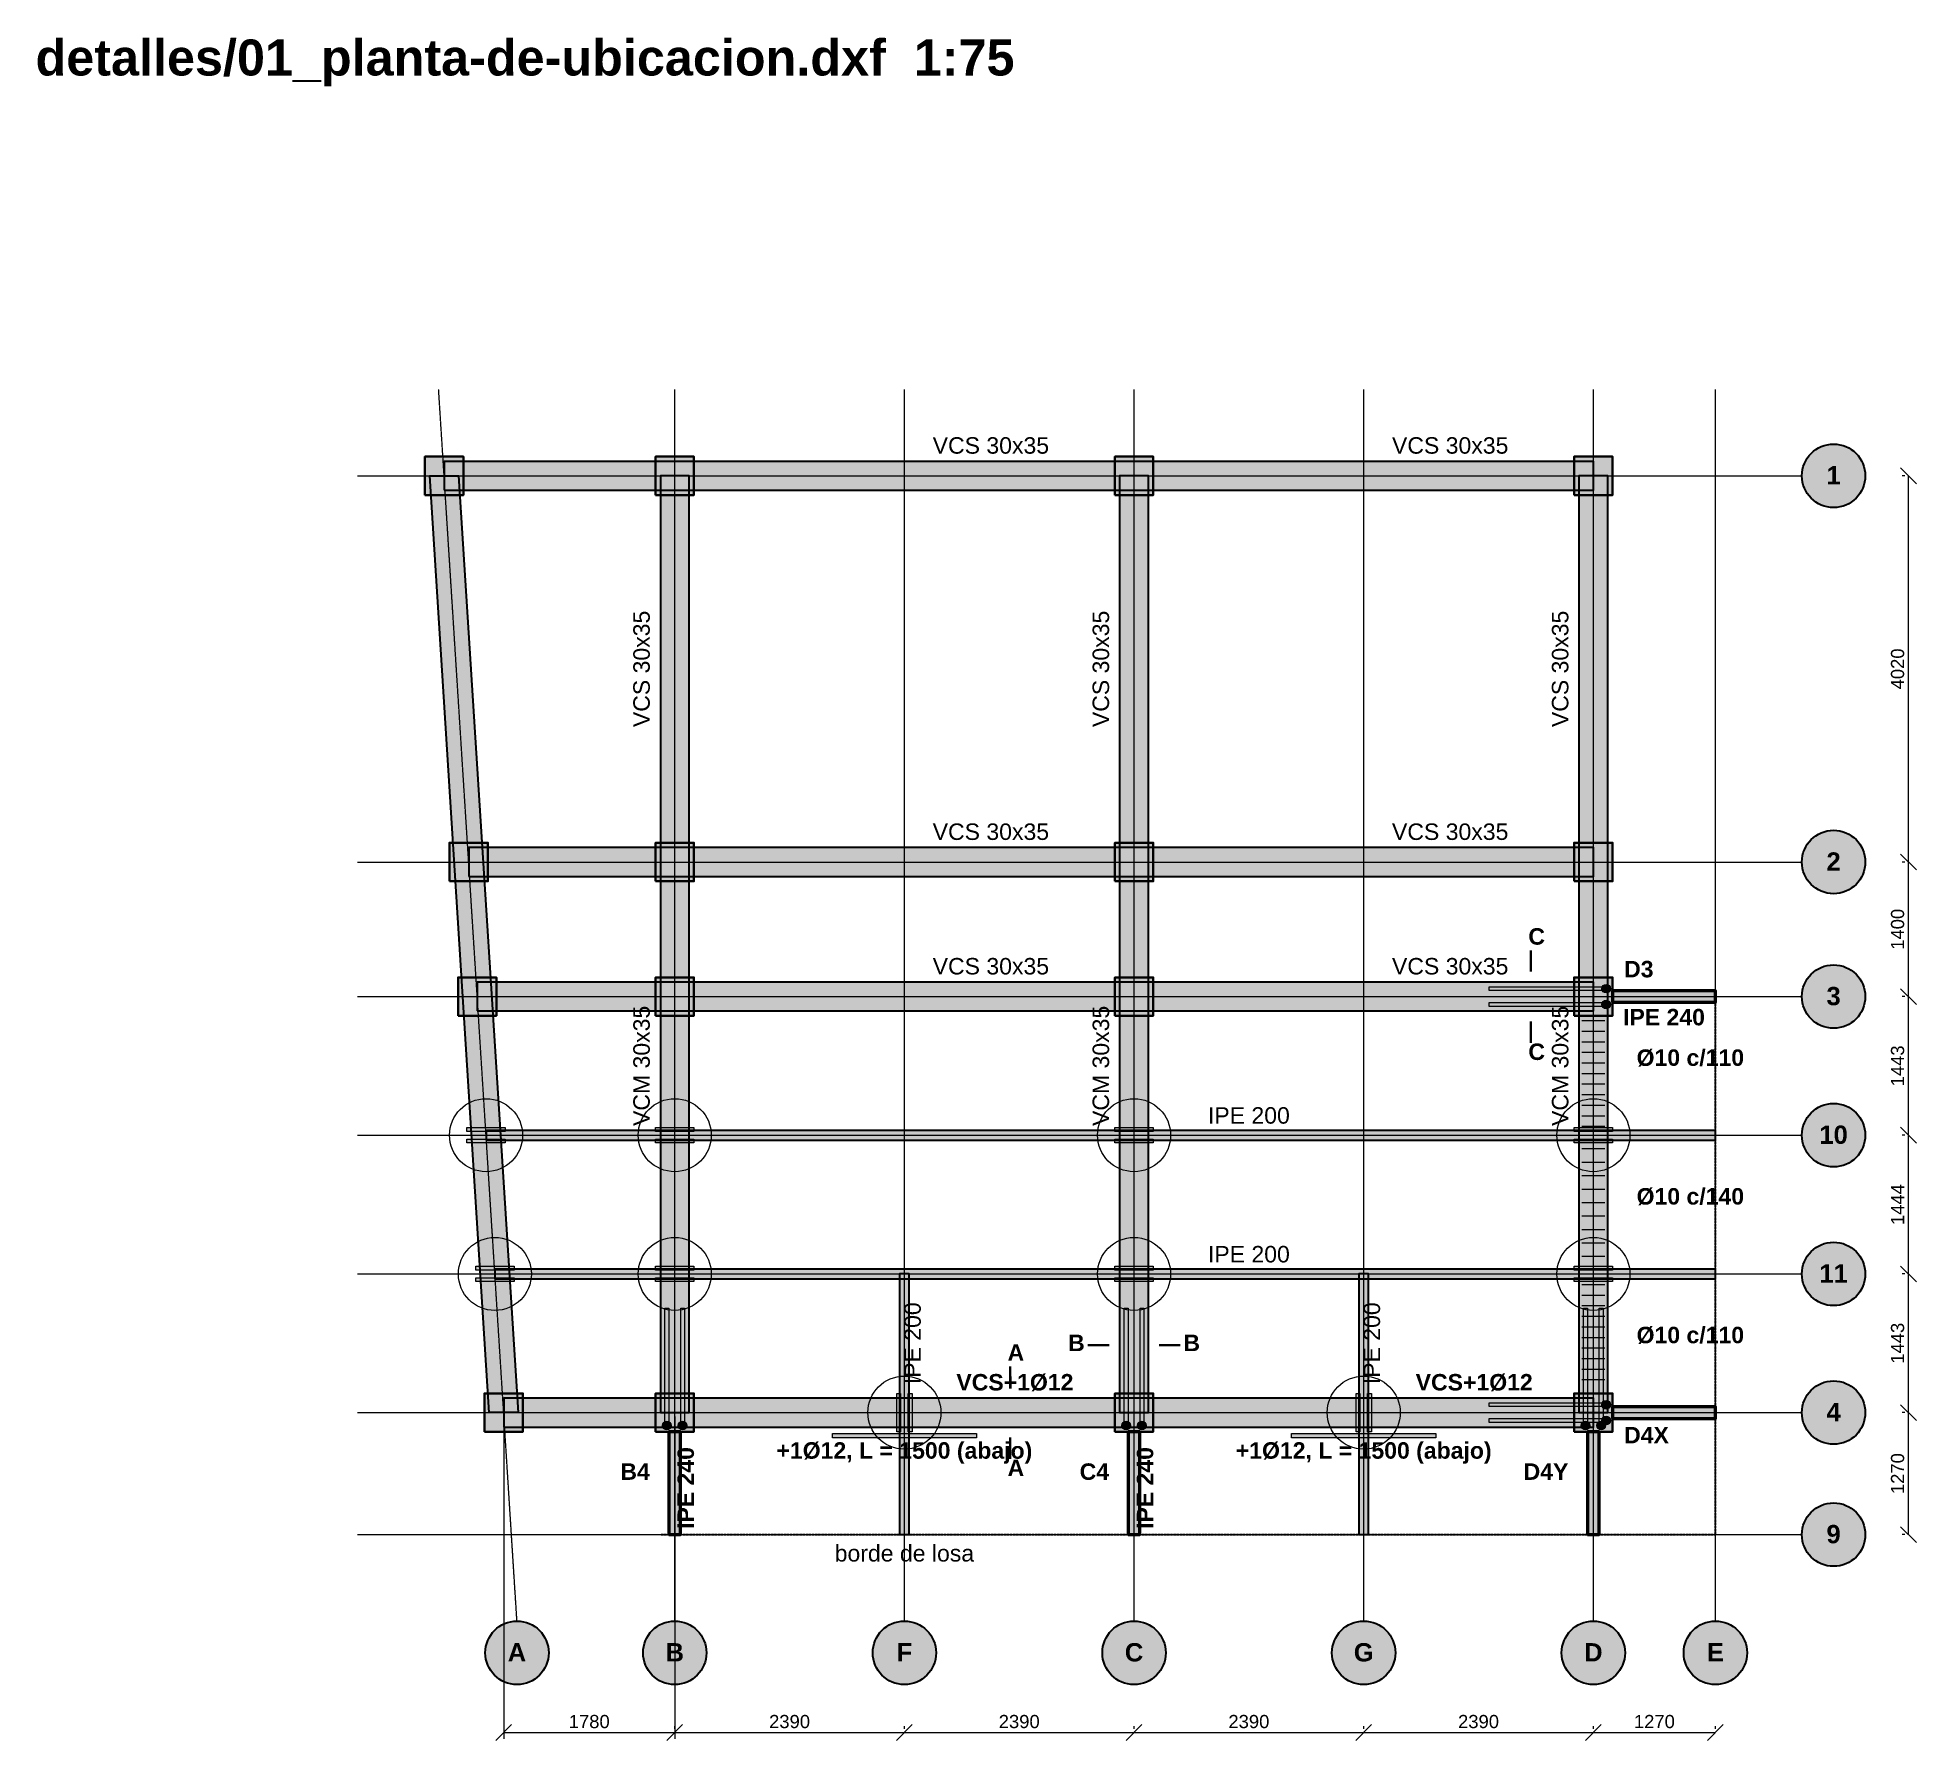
# Model space of a CAD drawing. Header units: millimetres. Extents: x 21 to 47975, y -17028 to 695.
# Drawn here: x 21 to 19575, y -17028 to 695 of the extents above; entities that cross this region are included whole.
import ezdxf
from ezdxf.enums import TextEntityAlignment as Align

# ---------------------------------------------------------------- set-up
doc = ezdxf.new("R2010")
doc.units = ezdxf.units.MM
doc.linetypes.add('TRAZO_10-3-2-3', pattern=[6.35, 3.527778, -1.058333, 0.705556, -1.058333])
doc.linetypes.add('TRAZO_8-3', pattern=[3.880556, 2.822222, -1.058333])
for name, color, linetype, lineweight, true_color in [('COTAS', 27, 'Continuous', 15, 0x333333), ('G-axis', 253, 'TRAZO_10-3-2-3', 18, 0x9a9a9a), ('G-beam', 35, 'Continuous', 30, 0x7a5a2f), ('G-bubble', 27, 'Continuous', 30, 0x333333), ('G-column', 27, 'Continuous', 35, 0x333333), ('G-edge', 251, 'TRAZO_8-3', 30, 0x555555), ('G-lead', 49, 'Continuous', 35, 0x222222), ('G-plate', 147, 'Continuous', 50, 0x1f5a96), ('G-r_anc', 24, 'Continuous', 18, 0x7b241c), ('G-r_bas', 34, 'Continuous', 18, 0x7e3a06), ('G-r_bm2', 147, 'Continuous', 18, 0x1b4f72), ('G-r_oval_l', 23, 'Continuous', 20, 0xe8603c), ('G-r_tieS', 217, 'Continuous', 18, 0x4a235a), ('G-tab', 42, 'Continuous', 30, 0xb06f00), ('T-bsm', 156, 'Continuous', 18, 0x0e2f44), ('T-code', 19, 'Continuous', 18, 0x111111), ('T-grid', 27, 'Continuous', 18, 0x333333), ('T-label', 49, 'Continuous', 18, 0x222222), ('T-red', 242, 'Continuous', 18, 0xd0021b), ('T-small', 47, 'Continuous', 18, 0x444444), ('T-tie', 195, 'Continuous', 18, 0x5b2c6f)]:
    doc.layers.add(name, color=color, linetype=linetype, lineweight=lineweight, true_color=true_color)
doc.layers.add('MODELO_ROTULOS', color=253, linetype='Continuous', lineweight=9, true_color=0x9e9e9e, plot=False)
doc.styles.add('ESTANDAR', font='arial.ttf')
doc.styles.add('NEGRITA', font='arialbd.ttf')
doc.dimstyles.new('COTAS_1-75', dxfattribs={"dimscale": 75, "dimtxt": 1.8288, "dimasz": 2, "dimexe": 0.881944, "dimexo": 0.529167, "dimgap": 0.6, "dimtad": 1, "dimdec": 0, "dimtxsty": 'ESTANDAR', "dimtsz": 1.094317, "dimcen": 2.5, "dimclrd": 8, "dimclre": 8, "dimclrt": 250, "dimazin": 3, "dimtfac": 1, "dimtmove": 0, "dimatfit": 3, "dimlwd": 15, "dimlwe": 13})

msp = doc.modelspace()

# ---------------------------------------------------------------- texts
at = {"layer": 'MODELO_ROTULOS', "style": 'NEGRITA'}
msp.add_text('detalles/01_planta-de-ubicacion.dxf  1:75', height=375, dxfattribs=at).set_placement((0, 300))
at = {"layer": 'T-bsm', "color": 156, "true_color": 0x0e2f44, "style": 'NEGRITA'}
for p in [(9042.5, -14095.9), (13822.5, -14095.9)]:
    msp.add_text('+1Ø12, L = 1500 (abajo)', height=171.45, dxfattribs=at).set_placement(p, align=Align.CENTER)
at = {"layer": 'T-code', "color": 19, "true_color": 0x111111, "style": 'NEGRITA'}
for s, height, p in [('C', 171.4, (15622.5, -8745.9)), ('IPE 240', 171.45, (16947.5, -9585.9)), ('C', 171.4, (15622.5, -9945.9)), ('A', 171.4, (10202.5, -13075.9)), ('B', 171.4, (10832.5, -12975.9)), ('B', 171.4, (12032.5, -12975.9)), ('VCS+1Ø12', 171.45, (10192.5, -13385.9)), ('VCS+1Ø12', 171.45, (14972.5, -13385.9)), ('A', 171.4, (10202.5, -14275.9))]:
    msp.add_text(s, height=height, dxfattribs=at).set_placement(p, align=Align.CENTER)
for p in [(6852.5, -14400.9), (11632.5, -14400.9)]:
    msp.add_text('IPE 240', height=171.45, rotation=90, dxfattribs=at).set_placement(p, align=Align.CENTER)
at = {"layer": 'T-grid', "color": 27, "true_color": 0x333333, "style": 'NEGRITA'}
for s, p in [('1', (18712.5, -3955.9)), ('2', (18712.5, -7975.9)), ('3', (18712.5, -9375.9)), ('10', (18712.5, -10818.9)), ('11', (18712.5, -12262.9)), ('4', (18712.5, -13705.9)), ('9', (18712.5, -14975.9)), ('A', (5010.5, -16205.9)), ('B', (6652.5, -16205.9)), ('F', (9042.5, -16205.9)), ('C', (11432.5, -16205.9)), ('G', (13822.5, -16205.9)), ('D', (16212.5, -16205.9)), ('E', (17482.5, -16205.9))]:
    msp.add_text(s, height=190.5, dxfattribs=at).set_placement(p, align=Align.CENTER)
at = {"layer": 'T-label', "color": 49, "true_color": 0x222222, "style": 'ESTANDAR'}
for p in [(9942.5, -3635.9), (14722.5, -3635.9), (9942.5, -7655.9), (14722.5, -7655.9), (9942.5, -9055.9), (14722.5, -9055.9)]:
    msp.add_text('VCS 30x35', height=171.45, dxfattribs=at).set_placement(p, align=Align.CENTER)
for s, p in [('VCS 30x35', (6392.5, -5875.9)), ('VCS 30x35', (11172.5, -5875.9)), ('VCS 30x35', (15952.5, -5875.9)), ('VCM 30x35', (6392.5, -10007.4)), ('VCM 30x35', (11172.5, -10007.4)), ('VCM 30x35', (15952.5, -10007.4))]:
    msp.add_text(s, height=171.45, rotation=90, dxfattribs=at).set_placement(p, align=Align.CENTER)
at = {"layer": 'T-red', "color": 242, "true_color": 0xd0021b, "style": 'NEGRITA'}
for s, p in [('D3', (16532.5, -9085.9)), ('D4X', (16532.5, -13935.9))]:
    msp.add_text(s, height=171.45, dxfattribs=at).set_placement(p)
for s, p in [('B4', (6392.5, -14315.9)), ('C4', (11172.5, -14315.9)), ('D4Y', (15952.5, -14315.9))]:
    msp.add_text(s, height=171.45, dxfattribs=at).set_placement(p, align=Align.RIGHT)
at = {"layer": 'T-small', "color": 47, "true_color": 0x444444, "style": 'ESTANDAR'}
for s, p in [('IPE 200', (12627.5, -10608.9)), ('IPE 200', (12627.5, -12052.9)), ('borde de losa', (9042.5, -15165.9))]:
    msp.add_text(s, height=171.45, dxfattribs=at).set_placement(p, align=Align.CENTER)
for p in [(9212.5, -12894.4), (13992.5, -12894.4)]:
    msp.add_text('IPE 200', height=171.45, rotation=90, dxfattribs=at).set_placement(p, align=Align.CENTER)
at = {"layer": 'T-tie', "color": 195, "true_color": 0x5b2c6f, "style": 'NEGRITA'}
for s, p in [('Ø10 c/110', (16662.5, -10007.4)), ('Ø10 c/140', (16662.5, -11450.9)), ('Ø10 c/110', (16662.5, -12894.4))]:
    msp.add_text(s, height=171.45, dxfattribs=at).set_placement(p)

# ---------------------------------------------------------------- dimensions: what is measured, and where the dimension line sits
at = {"layer": 'COTAS'}
for base, p1, p2 in [((19492.5, -7885.9), (19492.5, -7885.9), (19492.5, -3865.9)), ((19492.5, -9285.9), (19492.5, -9285.9), (19492.5, -7885.9)), ((19492.5, -10728.9), (19492.5, -10728.9), (19492.5, -9285.9)), ((19492.5, -12172.9), (19492.5, -12172.9), (19492.5, -10728.9)), ((19492.5, -13615.9), (19492.5, -13615.9), (19492.5, -12172.9)), ((19492.5, -14885.9), (19492.5, -14885.9), (19492.5, -13615.9))]:
    msp.add_linear_dim(base=base, p1=p1, p2=p2, angle=90, dimstyle='COTAS_1-75', dxfattribs=at).render()
for base, p1, p2 in [((4872.5, -16945.9), (4872.5, -13615.9), (6652.5, -13615.9)), ((6652.5, -16945.9), (6652.5, -16945.9), (9042.5, -16945.9)), ((9042.5, -16945.9), (9042.5, -16945.9), (11432.5, -16945.9)), ((11432.5, -16945.9), (11432.5, -16945.9), (13822.5, -16945.9)), ((13822.5, -16945.9), (13822.5, -16945.9), (16212.5, -16945.9)), ((16212.5, -16945.9), (16212.5, -16945.9), (17482.5, -16945.9))]:
    msp.add_linear_dim(base=base, p1=p1, p2=p2, dimstyle='COTAS_1-75', dxfattribs=at).render()

# ---------------------------------------------------------------- hatches: boundary and pattern name
at = {"layer": 'G-beam', "true_color": 0xf3e7d3}
for points in [[(4722.5, -13615.9), (4102.5, -3865.9), (4402.5, -3865.9), (5022.5, -13615.9)], [(4252.5, -4015.9), (16212.5, -4015.9), (16212.5, -3715.9), (4252.5, -3715.9)], [(6502.5, -13615.9), (6802.5, -13615.9), (6802.5, -3865.9), (6502.5, -3865.9)], [(11282.5, -13615.9), (11582.5, -13615.9), (11582.5, -3865.9), (11282.5, -3865.9)], [(16062.5, -13615.9), (16362.5, -13615.9), (16362.5, -3865.9), (16062.5, -3865.9)], [(4508.1, -8035.9), (16212.5, -8035.9), (16212.5, -7735.9), (4508.1, -7735.9)], [(4597.2, -9435.9), (16212.5, -9435.9), (16212.5, -9135.9), (4597.2, -9135.9)], [(4872.5, -13765.9), (16212.5, -13765.9), (16212.5, -13465.9), (4872.5, -13465.9)]]:
    msp.add_hatch(color=7, dxfattribs=at).paths.add_polyline_path(points)
at = {"layer": 'G-bubble', "true_color": 0xffffff}
h = msp.add_hatch(color=7, dxfattribs=at)
edge = h.paths.add_edge_path()
edge.add_arc((18712.5, -3865.9), 330, 0, 360)
h = msp.add_hatch(color=7, dxfattribs=at)
edge = h.paths.add_edge_path()
edge.add_arc((18712.5, -7885.9), 330, 0, 360)
h = msp.add_hatch(color=7, dxfattribs=at)
edge = h.paths.add_edge_path()
edge.add_arc((18712.5, -9285.9), 330, 0, 360)
h = msp.add_hatch(color=7, dxfattribs=at)
edge = h.paths.add_edge_path()
edge.add_arc((18712.5, -10728.9), 330, 0, 360)
h = msp.add_hatch(color=7, dxfattribs=at)
edge = h.paths.add_edge_path()
edge.add_arc((18712.5, -12172.9), 330, 0, 360)
h = msp.add_hatch(color=7, dxfattribs=at)
edge = h.paths.add_edge_path()
edge.add_arc((18712.5, -13615.9), 330, 0, 360)
h = msp.add_hatch(color=7, dxfattribs=at)
edge = h.paths.add_edge_path()
edge.add_arc((18712.5, -14885.9), 330, 0, 360)
h = msp.add_hatch(color=7, dxfattribs=at)
edge = h.paths.add_edge_path()
edge.add_arc((5010.5, -16115.9), 330, 0, 360)
h = msp.add_hatch(color=7, dxfattribs=at)
edge = h.paths.add_edge_path()
edge.add_arc((6652.5, -16115.9), 330, 0, 360)
h = msp.add_hatch(color=7, dxfattribs=at)
edge = h.paths.add_edge_path()
edge.add_arc((9042.5, -16115.9), 330, 0, 360)
h = msp.add_hatch(color=7, dxfattribs=at)
edge = h.paths.add_edge_path()
edge.add_arc((11432.5, -16115.9), 330, 0, 360)
h = msp.add_hatch(color=7, dxfattribs=at)
edge = h.paths.add_edge_path()
edge.add_arc((13822.5, -16115.9), 330, 0, 360)
h = msp.add_hatch(color=7, dxfattribs=at)
edge = h.paths.add_edge_path()
edge.add_arc((16212.5, -16115.9), 330, 0, 360)
h = msp.add_hatch(color=7, dxfattribs=at)
edge = h.paths.add_edge_path()
edge.add_arc((17482.5, -16115.9), 330, 0, 360)
at = {"layer": 'G-column', "true_color": 0xbdbdbd}
for points in [[(4052.5, -4065.9), (4452.5, -4065.9), (4452.5, -3665.9), (4052.5, -3665.9)], [(6452.5, -4065.9), (6852.5, -4065.9), (6852.5, -3665.9), (6452.5, -3665.9)], [(11232.5, -4065.9), (11632.5, -4065.9), (11632.5, -3665.9), (11232.5, -3665.9)], [(16012.5, -4065.9), (16412.5, -4065.9), (16412.5, -3665.9), (16012.5, -3665.9)], [(4308.1, -8085.9), (4708.1, -8085.9), (4708.1, -7685.9), (4308.1, -7685.9)], [(6452.5, -8085.9), (6852.5, -8085.9), (6852.5, -7685.9), (6452.5, -7685.9)], [(11232.5, -8085.9), (11632.5, -8085.9), (11632.5, -7685.9), (11232.5, -7685.9)], [(16012.5, -8085.9), (16412.5, -8085.9), (16412.5, -7685.9), (16012.5, -7685.9)], [(4397.2, -9485.9), (4797.2, -9485.9), (4797.2, -9085.9), (4397.2, -9085.9)], [(6452.5, -9485.9), (6852.5, -9485.9), (6852.5, -9085.9), (6452.5, -9085.9)], [(11232.5, -9485.9), (11632.5, -9485.9), (11632.5, -9085.9), (11232.5, -9085.9)], [(16012.5, -9485.9), (16412.5, -9485.9), (16412.5, -9085.9), (16012.5, -9085.9)], [(4672.5, -13815.9), (5072.5, -13815.9), (5072.5, -13415.9), (4672.5, -13415.9)], [(6452.5, -13815.9), (6852.5, -13815.9), (6852.5, -13415.9), (6452.5, -13415.9)], [(11232.5, -13815.9), (11632.5, -13815.9), (11632.5, -13415.9), (11232.5, -13415.9)], [(16012.5, -13815.9), (16412.5, -13815.9), (16412.5, -13415.9), (16012.5, -13415.9)]]:
    msp.add_hatch(color=7, dxfattribs=at).paths.add_polyline_path(points)
at = {"layer": 'G-plate', "true_color": 0xc9ddf2}
for points in [[(16412.5, -9345.9), (17482.5, -9345.9), (17482.5, -9225.9), (16412.5, -9225.9)], [(16412.5, -13675.9), (17482.5, -13675.9), (17482.5, -13555.9), (16412.5, -13555.9)], [(6592.5, -14885.9), (6712.5, -14885.9), (6712.5, -13815.9), (6592.5, -13815.9)], [(11372.5, -14885.9), (11492.5, -14885.9), (11492.5, -13815.9), (11372.5, -13815.9)], [(16152.5, -14885.9), (16272.5, -14885.9), (16272.5, -13815.9), (16152.5, -13815.9)]]:
    msp.add_hatch(color=7, dxfattribs=at).paths.add_polyline_path(points)
at = {"layer": 'G-r_anc', "true_color": 0xc0392b}
for points in [[(4488.9, -10648.9), (4888.9, -10648.9), (4888.9, -10688.9), (4488.9, -10688.9)], [(6452.5, -10648.9), (6852.5, -10648.9), (6852.5, -10688.9), (6452.5, -10688.9)], [(11232.5, -10648.9), (11632.5, -10648.9), (11632.5, -10688.9), (11232.5, -10688.9)], [(16012.5, -10648.9), (16412.5, -10648.9), (16412.5, -10688.9), (16012.5, -10688.9)], [(4488.9, -10768.9), (4888.9, -10768.9), (4888.9, -10808.9), (4488.9, -10808.9)], [(6452.5, -10768.9), (6852.5, -10768.9), (6852.5, -10808.9), (6452.5, -10808.9)], [(11232.5, -10768.9), (11632.5, -10768.9), (11632.5, -10808.9), (11232.5, -10808.9)], [(16012.5, -10768.9), (16412.5, -10768.9), (16412.5, -10808.9), (16012.5, -10808.9)], [(4580.7, -12092.9), (4980.7, -12092.9), (4980.7, -12132.9), (4580.7, -12132.9)], [(6452.5, -12092.9), (6852.5, -12092.9), (6852.5, -12132.9), (6452.5, -12132.9)], [(11232.5, -12092.9), (11632.5, -12092.9), (11632.5, -12132.9), (11232.5, -12132.9)], [(16012.5, -12092.9), (16412.5, -12092.9), (16412.5, -12132.9), (16012.5, -12132.9)], [(4580.7, -12212.9), (4980.7, -12212.9), (4980.7, -12252.9), (4580.7, -12252.9)], [(6452.5, -12212.9), (6852.5, -12212.9), (6852.5, -12252.9), (6452.5, -12252.9)], [(11232.5, -12212.9), (11632.5, -12212.9), (11632.5, -12252.9), (11232.5, -12252.9)], [(16012.5, -12212.9), (16412.5, -12212.9), (16412.5, -12252.9), (16012.5, -12252.9)], [(8962.5, -13815.9), (8962.5, -13415.9), (9002.5, -13415.9), (9002.5, -13815.9)], [(9082.5, -13815.9), (9082.5, -13415.9), (9122.5, -13415.9), (9122.5, -13815.9)], [(13742.5, -13815.9), (13742.5, -13415.9), (13782.5, -13415.9), (13782.5, -13815.9)], [(13862.5, -13815.9), (13862.5, -13415.9), (13902.5, -13415.9), (13902.5, -13815.9)]]:
    msp.add_hatch(color=7, dxfattribs=at).paths.add_polyline_path(points)
at = {"layer": 'G-r_bas', "true_color": 0xe67e22}
for points in [[(16346.5, -9223.9), (15126.5, -9223.9), (15126.5, -9183.9), (16346.5, -9183.9)], [(16346.5, -9387.9), (15126.5, -9387.9), (15126.5, -9347.9), (16346.5, -9347.9)], [(6550.5, -13749.9), (6550.5, -12529.9), (6590.5, -12529.9), (6590.5, -13749.9)], [(6714.5, -13749.9), (6714.5, -12529.9), (6754.5, -12529.9), (6754.5, -13749.9)], [(11330.5, -13749.9), (11330.5, -12529.9), (11370.5, -12529.9), (11370.5, -13749.9)], [(11494.5, -13749.9), (11494.5, -12529.9), (11534.5, -12529.9), (11534.5, -13749.9)], [(16110.5, -13749.9), (16110.5, -12529.9), (16150.5, -12529.9), (16150.5, -13749.9)], [(16274.5, -13749.9), (16274.5, -12529.9), (16314.5, -12529.9), (16314.5, -13749.9)], [(16346.5, -13553.9), (15126.5, -13553.9), (15126.5, -13513.9), (16346.5, -13513.9)], [(16346.5, -13717.9), (15126.5, -13717.9), (15126.5, -13677.9), (16346.5, -13677.9)]]:
    msp.add_hatch(color=7, dxfattribs=at).paths.add_polyline_path(points)
h = msp.add_hatch(color=7, dxfattribs=at)
edge = h.paths.add_edge_path()
edge.add_arc((16346.5, -9203.9), 45, 0, 360)
h = msp.add_hatch(color=7, dxfattribs=at)
edge = h.paths.add_edge_path()
edge.add_arc((16346.5, -9367.9), 45, 0, 360)
h = msp.add_hatch(color=7, dxfattribs=at)
edge = h.paths.add_edge_path()
edge.add_arc((16346.5, -13533.9), 45, 0, 360)
h = msp.add_hatch(color=7, dxfattribs=at)
edge = h.paths.add_edge_path()
edge.add_arc((16346.5, -13697.9), 45, 0, 360)
h = msp.add_hatch(color=7, dxfattribs=at)
edge = h.paths.add_edge_path()
edge.add_arc((6570.5, -13749.9), 45, 0, 360)
h = msp.add_hatch(color=7, dxfattribs=at)
edge = h.paths.add_edge_path()
edge.add_arc((6734.5, -13749.9), 45, 0, 360)
h = msp.add_hatch(color=7, dxfattribs=at)
edge = h.paths.add_edge_path()
edge.add_arc((11350.5, -13749.9), 45, 0, 360)
h = msp.add_hatch(color=7, dxfattribs=at)
edge = h.paths.add_edge_path()
edge.add_arc((11514.5, -13749.9), 45, 0, 360)
h = msp.add_hatch(color=7, dxfattribs=at)
edge = h.paths.add_edge_path()
edge.add_arc((16130.5, -13749.9), 45, 0, 360)
h = msp.add_hatch(color=7, dxfattribs=at)
edge = h.paths.add_edge_path()
edge.add_arc((16294.5, -13749.9), 45, 0, 360)
at = {"layer": 'G-r_bm2', "true_color": 0x5dade2}
for points in [[(8292.5, -13833.4), (9792.5, -13833.4), (9792.5, -13878.4), (8292.5, -13878.4)], [(13072.5, -13833.4), (14572.5, -13833.4), (14572.5, -13878.4), (13072.5, -13878.4)]]:
    msp.add_hatch(color=7, dxfattribs=at).paths.add_polyline_path(points)
at = {"layer": 'G-tab', "true_color": 0xf5c66b}
for points in [[(4688.9, -10778.9), (17482.5, -10778.9), (17482.5, -10678.9), (4688.9, -10678.9)], [(4780.7, -12222.9), (17482.5, -12222.9), (17482.5, -12122.9), (4780.7, -12122.9)], [(8992.5, -14885.9), (9092.5, -14885.9), (9092.5, -12172.9), (8992.5, -12172.9)], [(13772.5, -14885.9), (13872.5, -14885.9), (13872.5, -12172.9), (13772.5, -12172.9)]]:
    msp.add_hatch(color=7, dxfattribs=at).paths.add_polyline_path(points)

# ---------------------------------------------------------------- linework, layer by layer
at = {"layer": 'G-axis'}
for p, q in [((5010.5, -15785.9), (4195.3, -2965.9)), ((6652.5, -15785.9), (6652.5, -2965.9)), ((9042.5, -15785.9), (9042.5, -2965.9)), ((11432.5, -15785.9), (11432.5, -2965.9)), ((13822.5, -15785.9), (13822.5, -2965.9)), ((16212.5, -15785.9), (16212.5, -2965.9)), ((17482.5, -15785.9), (17482.5, -2965.9)), ((3352.5, -3865.9), (18382.5, -3865.9)), ((3352.5, -7885.9), (18382.5, -7885.9)), ((3352.5, -9285.9), (18382.5, -9285.9)), ((3352.5, -10728.9), (18382.5, -10728.9)), ((3352.5, -12172.9), (18382.5, -12172.9)), ((3352.5, -13615.9), (18382.5, -13615.9)), ((3352.5, -14885.9), (18382.5, -14885.9))]:
    msp.add_line(p, q, dxfattribs=at)
at = {"layer": 'G-beam'}
for points in [[(4722.5, -13615.9), (4102.5, -3865.9), (4402.5, -3865.9), (5022.5, -13615.9)], [(4252.5, -4015.9), (16212.5, -4015.9), (16212.5, -3715.9), (4252.5, -3715.9)], [(6502.5, -13615.9), (6802.5, -13615.9), (6802.5, -3865.9), (6502.5, -3865.9)], [(11282.5, -13615.9), (11582.5, -13615.9), (11582.5, -3865.9), (11282.5, -3865.9)], [(16062.5, -13615.9), (16362.5, -13615.9), (16362.5, -3865.9), (16062.5, -3865.9)], [(4508.1, -8035.9), (16212.5, -8035.9), (16212.5, -7735.9), (4508.1, -7735.9)], [(4597.2, -9435.9), (16212.5, -9435.9), (16212.5, -9135.9), (4597.2, -9135.9)], [(4872.5, -13765.9), (16212.5, -13765.9), (16212.5, -13465.9), (4872.5, -13465.9)]]:
    msp.add_lwpolyline(points, close=True, dxfattribs=at)
at = {"layer": 'G-bubble'}
for centre in [(18712.5, -3865.9), (18712.5, -7885.9), (18712.5, -9285.9), (18712.5, -10728.9), (18712.5, -12172.9), (18712.5, -13615.9), (18712.5, -14885.9), (5010.5, -16115.9), (6652.5, -16115.9), (9042.5, -16115.9), (11432.5, -16115.9), (13822.5, -16115.9), (16212.5, -16115.9), (17482.5, -16115.9)]:
    msp.add_circle(centre, 330, dxfattribs=at)
at = {"layer": 'G-column'}
for points in [[(4052.5, -4065.9), (4452.5, -4065.9), (4452.5, -3665.9), (4052.5, -3665.9)], [(6452.5, -4065.9), (6852.5, -4065.9), (6852.5, -3665.9), (6452.5, -3665.9)], [(11232.5, -4065.9), (11632.5, -4065.9), (11632.5, -3665.9), (11232.5, -3665.9)], [(16012.5, -4065.9), (16412.5, -4065.9), (16412.5, -3665.9), (16012.5, -3665.9)], [(4308.1, -8085.9), (4708.1, -8085.9), (4708.1, -7685.9), (4308.1, -7685.9)], [(6452.5, -8085.9), (6852.5, -8085.9), (6852.5, -7685.9), (6452.5, -7685.9)], [(11232.5, -8085.9), (11632.5, -8085.9), (11632.5, -7685.9), (11232.5, -7685.9)], [(16012.5, -8085.9), (16412.5, -8085.9), (16412.5, -7685.9), (16012.5, -7685.9)], [(4397.2, -9485.9), (4797.2, -9485.9), (4797.2, -9085.9), (4397.2, -9085.9)], [(6452.5, -9485.9), (6852.5, -9485.9), (6852.5, -9085.9), (6452.5, -9085.9)], [(11232.5, -9485.9), (11632.5, -9485.9), (11632.5, -9085.9), (11232.5, -9085.9)], [(16012.5, -9485.9), (16412.5, -9485.9), (16412.5, -9085.9), (16012.5, -9085.9)], [(4672.5, -13815.9), (5072.5, -13815.9), (5072.5, -13415.9), (4672.5, -13415.9)], [(6452.5, -13815.9), (6852.5, -13815.9), (6852.5, -13415.9), (6452.5, -13415.9)], [(11232.5, -13815.9), (11632.5, -13815.9), (11632.5, -13415.9), (11232.5, -13415.9)], [(16012.5, -13815.9), (16412.5, -13815.9), (16412.5, -13415.9), (16012.5, -13415.9)]]:
    msp.add_lwpolyline(points, close=True, dxfattribs=at)
at = {"layer": 'G-edge'}
for p, q in [((17482.5, -14885.9), (17482.5, -9225.9)), ((6502.5, -14885.9), (17482.5, -14885.9))]:
    msp.add_line(p, q, dxfattribs=at)
at = {"layer": 'G-lead'}
for p, q in [((15562.5, -9025.9), (15562.5, -8805.9)), ((15562.5, -9545.9), (15562.5, -9765.9)), ((11172.5, -12915.9), (10952.5, -12915.9)), ((11692.5, -12915.9), (11912.5, -12915.9)), ((10142.5, -13355.9), (10142.5, -13135.9)), ((10142.5, -13875.9), (10142.5, -14095.9))]:
    msp.add_line(p, q, dxfattribs=at)
at = {"layer": 'G-plate'}
for points in [[(16412.5, -9345.9), (17482.5, -9345.9), (17482.5, -9225.9), (16412.5, -9225.9)], [(16412.5, -13675.9), (17482.5, -13675.9), (17482.5, -13555.9), (16412.5, -13555.9)], [(6592.5, -14885.9), (6712.5, -14885.9), (6712.5, -13815.9), (6592.5, -13815.9)], [(11372.5, -14885.9), (11492.5, -14885.9), (11492.5, -13815.9), (11372.5, -13815.9)], [(16152.5, -14885.9), (16272.5, -14885.9), (16272.5, -13815.9), (16152.5, -13815.9)]]:
    msp.add_lwpolyline(points, close=True, dxfattribs=at)
at = {"layer": 'G-r_anc'}
for points in [[(4488.9, -10648.9), (4888.9, -10648.9), (4888.9, -10688.9), (4488.9, -10688.9)], [(6452.5, -10648.9), (6852.5, -10648.9), (6852.5, -10688.9), (6452.5, -10688.9)], [(11232.5, -10648.9), (11632.5, -10648.9), (11632.5, -10688.9), (11232.5, -10688.9)], [(16012.5, -10648.9), (16412.5, -10648.9), (16412.5, -10688.9), (16012.5, -10688.9)], [(4488.9, -10768.9), (4888.9, -10768.9), (4888.9, -10808.9), (4488.9, -10808.9)], [(6452.5, -10768.9), (6852.5, -10768.9), (6852.5, -10808.9), (6452.5, -10808.9)], [(11232.5, -10768.9), (11632.5, -10768.9), (11632.5, -10808.9), (11232.5, -10808.9)], [(16012.5, -10768.9), (16412.5, -10768.9), (16412.5, -10808.9), (16012.5, -10808.9)], [(4580.7, -12092.9), (4980.7, -12092.9), (4980.7, -12132.9), (4580.7, -12132.9)], [(6452.5, -12092.9), (6852.5, -12092.9), (6852.5, -12132.9), (6452.5, -12132.9)], [(11232.5, -12092.9), (11632.5, -12092.9), (11632.5, -12132.9), (11232.5, -12132.9)], [(16012.5, -12092.9), (16412.5, -12092.9), (16412.5, -12132.9), (16012.5, -12132.9)], [(4580.7, -12212.9), (4980.7, -12212.9), (4980.7, -12252.9), (4580.7, -12252.9)], [(6452.5, -12212.9), (6852.5, -12212.9), (6852.5, -12252.9), (6452.5, -12252.9)], [(11232.5, -12212.9), (11632.5, -12212.9), (11632.5, -12252.9), (11232.5, -12252.9)], [(16012.5, -12212.9), (16412.5, -12212.9), (16412.5, -12252.9), (16012.5, -12252.9)], [(8962.5, -13815.9), (8962.5, -13415.9), (9002.5, -13415.9), (9002.5, -13815.9)], [(9082.5, -13815.9), (9082.5, -13415.9), (9122.5, -13415.9), (9122.5, -13815.9)], [(13742.5, -13815.9), (13742.5, -13415.9), (13782.5, -13415.9), (13782.5, -13815.9)], [(13862.5, -13815.9), (13862.5, -13415.9), (13902.5, -13415.9), (13902.5, -13815.9)]]:
    msp.add_lwpolyline(points, close=True, dxfattribs=at)
at = {"layer": 'G-r_bas'}
for points in [[(16346.5, -9223.9), (15126.5, -9223.9), (15126.5, -9183.9), (16346.5, -9183.9)], [(16346.5, -9387.9), (15126.5, -9387.9), (15126.5, -9347.9), (16346.5, -9347.9)], [(6550.5, -13749.9), (6550.5, -12529.9), (6590.5, -12529.9), (6590.5, -13749.9)], [(6714.5, -13749.9), (6714.5, -12529.9), (6754.5, -12529.9), (6754.5, -13749.9)], [(11330.5, -13749.9), (11330.5, -12529.9), (11370.5, -12529.9), (11370.5, -13749.9)], [(11494.5, -13749.9), (11494.5, -12529.9), (11534.5, -12529.9), (11534.5, -13749.9)], [(16110.5, -13749.9), (16110.5, -12529.9), (16150.5, -12529.9), (16150.5, -13749.9)], [(16274.5, -13749.9), (16274.5, -12529.9), (16314.5, -12529.9), (16314.5, -13749.9)], [(16346.5, -13553.9), (15126.5, -13553.9), (15126.5, -13513.9), (16346.5, -13513.9)], [(16346.5, -13717.9), (15126.5, -13717.9), (15126.5, -13677.9), (16346.5, -13677.9)]]:
    msp.add_lwpolyline(points, close=True, dxfattribs=at)
for centre in [(16346.5, -9203.9), (16346.5, -9367.9), (16346.5, -13533.9), (16346.5, -13697.9), (6570.5, -13749.9), (6734.5, -13749.9), (11350.5, -13749.9), (11514.5, -13749.9), (16130.5, -13749.9), (16294.5, -13749.9)]:
    msp.add_circle(centre, 45, dxfattribs=at)
at = {"layer": 'G-r_bm2'}
for points in [[(8292.5, -13833.4), (9792.5, -13833.4), (9792.5, -13878.4), (8292.5, -13878.4)], [(13072.5, -13833.4), (14572.5, -13833.4), (14572.5, -13878.4), (13072.5, -13878.4)]]:
    msp.add_lwpolyline(points, close=True, dxfattribs=at)
at = {"layer": 'G-r_oval_l'}
for centre in [(4688.9, -10728.9), (6652.5, -10728.9), (11432.5, -10728.9), (16212.5, -10728.9), (4780.7, -12172.9), (6652.5, -12172.9), (11432.5, -12172.9), (16212.5, -12172.9), (9042.5, -13615.9), (13822.5, -13615.9)]:
    msp.add_circle(centre, 380, dxfattribs=at)
at = {"layer": 'G-r_tieS'}
for p, q in [((16092.5, -9535.9), (16332.5, -9535.9)), ((16092.5, -9645.9), (16332.5, -9645.9)), ((16092.5, -9755.9), (16332.5, -9755.9)), ((16092.5, -9865.9), (16332.5, -9865.9)), ((16092.5, -9975.9), (16332.5, -9975.9)), ((16092.5, -10085.9), (16332.5, -10085.9)), ((16092.5, -10195.9), (16332.5, -10195.9)), ((16092.5, -10305.9), (16332.5, -10305.9)), ((16092.5, -10415.9), (16332.5, -10415.9)), ((16092.5, -10525.9), (16332.5, -10525.9)), ((16092.5, -10635.9), (16332.5, -10635.9)), ((16092.5, -10728.9), (16332.5, -10728.9)), ((16092.5, -10868.9), (16332.5, -10868.9)), ((16092.5, -11008.9), (16332.5, -11008.9)), ((16092.5, -11148.9), (16332.5, -11148.9)), ((16092.5, -11288.9), (16332.5, -11288.9)), ((16092.5, -11428.9), (16332.5, -11428.9)), ((16092.5, -11568.9), (16332.5, -11568.9)), ((16092.5, -11708.9), (16332.5, -11708.9)), ((16092.5, -11848.9), (16332.5, -11848.9)), ((16092.5, -11988.9), (16332.5, -11988.9)), ((16092.5, -12128.9), (16332.5, -12128.9)), ((16092.5, -12172.9), (16332.5, -12172.9)), ((16092.5, -12282.9), (16332.5, -12282.9)), ((16092.5, -12392.9), (16332.5, -12392.9)), ((16092.5, -12502.9), (16332.5, -12502.9)), ((16092.5, -12612.9), (16332.5, -12612.9)), ((16092.5, -12722.9), (16332.5, -12722.9)), ((16092.5, -12832.9), (16332.5, -12832.9)), ((16092.5, -12942.9), (16332.5, -12942.9)), ((16092.5, -13052.9), (16332.5, -13052.9)), ((16092.5, -13162.9), (16332.5, -13162.9)), ((16092.5, -13272.9), (16332.5, -13272.9))]:
    msp.add_line(p, q, dxfattribs=at)
at = {"layer": 'G-tab'}
for points in [[(4688.9, -10778.9), (17482.5, -10778.9), (17482.5, -10678.9), (4688.9, -10678.9)], [(4780.7, -12222.9), (17482.5, -12222.9), (17482.5, -12122.9), (4780.7, -12122.9)], [(8992.5, -14885.9), (9092.5, -14885.9), (9092.5, -12172.9), (8992.5, -12172.9)], [(13772.5, -14885.9), (13872.5, -14885.9), (13872.5, -12172.9), (13772.5, -12172.9)]]:
    msp.add_lwpolyline(points, close=True, dxfattribs=at)

msp.set_redraw_order([(e.dxf.handle, doc.entitydb.next_handle()) for e in msp.query("TEXT MTEXT ATTDEF DIMENSION ARC_DIMENSION")])  # texts and dimensions are drawn at this point

doc.saveas('drawing.dxf')
